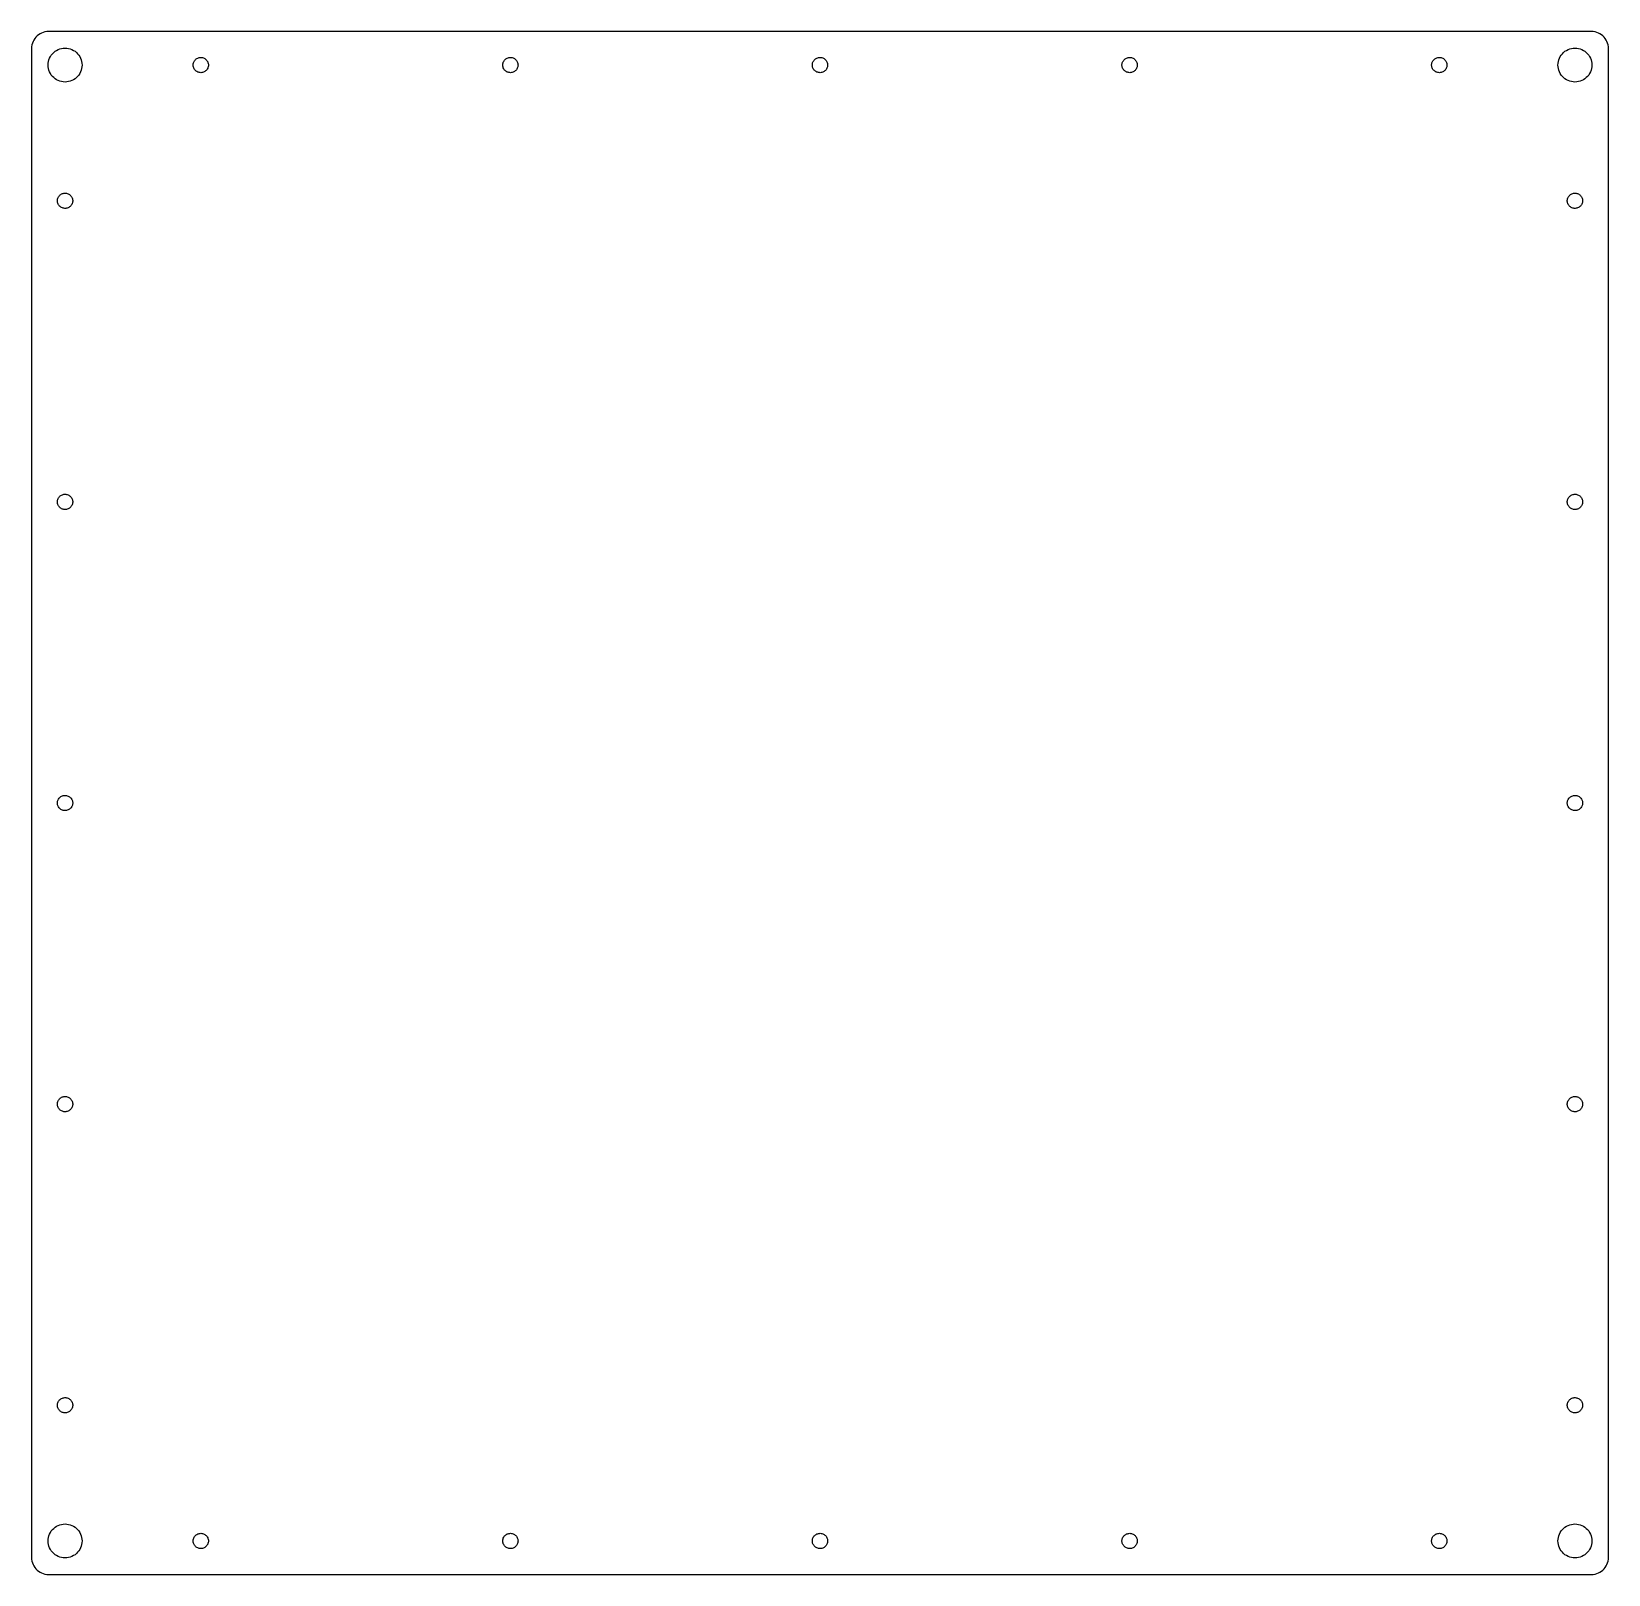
# Model space of a CAD drawing. Header units: metres. Extents: x -232 to 232, y -227 to 227.
import ezdxf

# ---------------------------------------------------------------- set-up
doc = ezdxf.new("R2010")
doc.units = ezdxf.units.M

msp = doc.modelspace()

# ---------------------------------------------------------------- linework, layer by layer
for p, q in [((-232.266, 223.415), (-232.348, 222.898)), ((-232.13, 223.92), (-232.266, 223.415)), ((-231.943, 224.409), (-232.13, 223.92)), ((-231.705, 224.875), (-231.943, 224.409)), ((-231.42, 225.314), (-231.705, 224.875)), ((-231.091, 225.721), (-231.42, 225.314)), ((-230.721, 226.091), (-231.091, 225.721)), ((-230.314, 226.42), (-230.721, 226.091)), ((-229.875, 226.705), (-230.314, 226.42)), ((-229.409, 226.943), (-229.875, 226.705)), ((-228.92, 227.13), (-229.409, 226.943)), ((-228.415, 227.266), (-228.92, 227.13)), ((-227.898, 227.348), (-228.415, 227.266)), ((-227.375, 227.375), (-227.898, 227.348)), ((227.375, 227.375), (-227.375, 227.375)), ((227.898, 227.348), (227.375, 227.375)), ((228.415, 227.266), (227.898, 227.348)), ((228.92, 227.13), (228.415, 227.266)), ((229.409, 226.943), (228.92, 227.13)), ((229.875, 226.705), (229.409, 226.943)), ((230.314, 226.42), (229.875, 226.705)), ((230.721, 226.091), (230.314, 226.42)), ((231.091, 225.721), (230.721, 226.091)), ((231.42, 225.314), (231.091, 225.721)), ((231.705, 224.875), (231.42, 225.314)), ((231.943, 224.409), (231.705, 224.875)), ((232.13, 223.92), (231.943, 224.409)), ((232.266, 223.415), (232.13, 223.92)), ((232.348, 222.898), (232.266, 223.415)), ((-232.348, 222.898), (-232.375, 222.375)), ((-232.375, 222.375), (-232.375, -222.375)), ((-227.473, 218.023), (-227.391, 218.54)), ((-227.391, 218.54), (-227.255, 219.045)), ((-227.255, 219.045), (-227.068, 219.534)), ((-227.068, 219.534), (-226.83, 220)), ((-226.83, 220), (-226.545, 220.439)), ((-226.545, 220.439), (-226.216, 220.846)), ((-226.216, 220.846), (-225.846, 221.216)), ((-225.846, 221.216), (-225.439, 221.545)), ((-225.439, 221.545), (-225, 221.83)), ((-225, 221.83), (-224.534, 222.068)), ((-224.534, 222.068), (-224.045, 222.255)), ((-224.045, 222.255), (-223.54, 222.391)), ((-223.54, 222.391), (-223.023, 222.473)), ((-223.023, 222.473), (-222.5, 222.5)), ((-222.5, 222.5), (-221.977, 222.473)), ((-221.977, 222.473), (-221.46, 222.391)), ((-221.46, 222.391), (-220.955, 222.255)), ((-220.955, 222.255), (-220.466, 222.068)), ((-220.466, 222.068), (-220, 221.83)), ((-220, 221.83), (-219.561, 221.545)), ((-219.561, 221.545), (-219.154, 221.216)), ((-219.154, 221.216), (-218.784, 220.846)), ((-218.784, 220.846), (-218.455, 220.439)), ((-218.455, 220.439), (-218.17, 220)), ((-218.17, 220), (-217.932, 219.534)), ((-217.932, 219.534), (-217.745, 219.045)), ((-217.745, 219.045), (-217.609, 218.54)), ((-217.609, 218.54), (-217.527, 218.023)), ((-184.585, 218.347), (-184.479, 218.571)), ((-184.479, 218.571), (-184.349, 218.782)), ((-184.349, 218.782), (-184.197, 218.978)), ((-184.197, 218.978), (-184.024, 219.155)), ((-184.024, 219.155), (-183.833, 219.313)), ((-183.833, 219.313), (-183.625, 219.449)), ((-183.625, 219.449), (-183.404, 219.56)), ((-183.404, 219.56), (-183.172, 219.647)), ((-183.172, 219.647), (-182.931, 219.708)), ((-182.931, 219.708), (-182.686, 219.742)), ((-182.686, 219.742), (-182.438, 219.749)), ((-182.438, 219.749), (-182.191, 219.729)), ((-182.191, 219.729), (-181.948, 219.681)), ((-181.948, 219.681), (-181.711, 219.607)), ((-181.711, 219.607), (-181.484, 219.508)), ((-181.484, 219.508), (-181.269, 219.384)), ((-181.269, 219.384), (-181.07, 219.237)), ((-181.07, 219.237), (-180.887, 219.069)), ((-180.887, 219.069), (-180.724, 218.882)), ((-180.724, 218.882), (-180.583, 218.678)), ((-180.583, 218.678), (-180.465, 218.46)), ((-180.465, 218.46), (-180.372, 218.231)), ((-93.3346, 218.347), (-93.2288, 218.571)), ((-93.2288, 218.571), (-93.099, 218.782)), ((-93.099, 218.782), (-92.9467, 218.978)), ((-92.9467, 218.978), (-92.7739, 219.155)), ((-92.7739, 219.155), (-92.5825, 219.313)), ((-92.5825, 219.313), (-92.375, 219.449)), ((-92.375, 219.449), (-92.1538, 219.56)), ((-92.1538, 219.56), (-91.9217, 219.647)), ((-91.9217, 219.647), (-91.6814, 219.708)), ((-91.6814, 219.708), (-91.4358, 219.742)), ((-91.4358, 219.742), (-91.188, 219.749)), ((-91.188, 219.749), (-90.9409, 219.729)), ((-90.9409, 219.729), (-90.6976, 219.681)), ((-90.6976, 219.681), (-90.4611, 219.607)), ((-90.4611, 219.607), (-90.234, 219.508)), ((-90.234, 219.508), (-90.0194, 219.384)), ((-90.0194, 219.384), (-89.8196, 219.237)), ((-89.8196, 219.237), (-89.6372, 219.069)), ((-89.6372, 219.069), (-89.4744, 218.882)), ((-89.4744, 218.882), (-89.3332, 218.678)), ((-89.3332, 218.678), (-89.2152, 218.46)), ((-89.2152, 218.46), (-89.1219, 218.231)), ((-2.08461, 218.347), (-1.97881, 218.571)), ((-1.97881, 218.571), (-1.849, 218.782)), ((-1.849, 218.782), (-1.69673, 218.978)), ((-1.69673, 218.978), (-1.52388, 219.155)), ((-1.52388, 219.155), (-1.33252, 219.313)), ((-1.33252, 219.313), (-1.125, 219.449)), ((-1.125, 219.449), (-0.90381, 219.56)), ((-0.90381, 219.56), (-0.67165, 219.647)), ((-0.67165, 219.647), (-0.43134, 219.708)), ((-0.43134, 219.708), (-0.18579, 219.742)), ((-0.18579, 219.742), (0.062, 219.749)), ((0.062, 219.749), (0.30904, 219.729)), ((0.30904, 219.729), (0.55234, 219.681)), ((0.55234, 219.681), (0.78892, 219.607)), ((0.78892, 219.607), (1.01595, 219.508)), ((1.01595, 219.508), (1.23062, 219.384)), ((1.23062, 219.384), (1.43037, 219.237)), ((1.43037, 219.237), (1.61275, 219.069)), ((1.61275, 219.069), (1.77556, 218.882)), ((1.77556, 218.882), (1.91681, 218.678)), ((1.91681, 218.678), (2.03479, 218.46)), ((2.03479, 218.46), (2.12808, 218.231)), ((89.1654, 218.347), (89.2712, 218.571)), ((89.2712, 218.571), (89.401, 218.782)), ((89.401, 218.782), (89.5533, 218.978)), ((89.5533, 218.978), (89.7261, 219.155)), ((89.7261, 219.155), (89.9175, 219.313)), ((89.9175, 219.313), (90.125, 219.449)), ((90.125, 219.449), (90.3462, 219.56)), ((90.3462, 219.56), (90.5783, 219.647)), ((90.5783, 219.647), (90.8186, 219.708)), ((90.8186, 219.708), (91.0642, 219.742)), ((91.0642, 219.742), (91.312, 219.749)), ((91.312, 219.749), (91.559, 219.729)), ((91.559, 219.729), (91.8023, 219.681)), ((91.8023, 219.681), (92.0389, 219.607)), ((92.0389, 219.607), (92.2659, 219.508)), ((92.2659, 219.508), (92.4806, 219.384)), ((92.4806, 219.384), (92.6804, 219.237)), ((92.6804, 219.237), (92.8628, 219.069)), ((92.8628, 219.069), (93.0256, 218.882)), ((93.0256, 218.882), (93.1668, 218.678)), ((93.1668, 218.678), (93.2848, 218.46)), ((93.2848, 218.46), (93.3781, 218.231)), ((180.415, 218.347), (180.521, 218.571)), ((180.521, 218.571), (180.651, 218.782)), ((180.651, 218.782), (180.803, 218.978)), ((180.803, 218.978), (180.976, 219.155)), ((180.976, 219.155), (181.167, 219.313)), ((181.167, 219.313), (181.375, 219.449)), ((181.375, 219.449), (181.596, 219.56)), ((181.596, 219.56), (181.828, 219.647)), ((181.828, 219.647), (182.069, 219.708)), ((182.069, 219.708), (182.314, 219.742)), ((182.314, 219.742), (182.562, 219.749)), ((182.562, 219.749), (182.809, 219.729)), ((182.809, 219.729), (183.052, 219.681)), ((183.052, 219.681), (183.289, 219.607)), ((183.289, 219.607), (183.516, 219.508)), ((183.516, 219.508), (183.731, 219.384)), ((183.731, 219.384), (183.93, 219.237)), ((183.93, 219.237), (184.113, 219.069)), ((184.113, 219.069), (184.276, 218.882)), ((184.276, 218.882), (184.417, 218.678)), ((184.417, 218.678), (184.535, 218.46)), ((184.535, 218.46), (184.628, 218.231)), ((217.527, 218.023), (217.609, 218.54)), ((217.609, 218.54), (217.745, 219.045)), ((217.745, 219.045), (217.932, 219.534)), ((217.932, 219.534), (218.17, 220)), ((218.17, 220), (218.455, 220.439)), ((218.455, 220.439), (218.784, 220.846)), ((218.784, 220.846), (219.154, 221.216)), ((219.154, 221.216), (219.561, 221.545)), ((219.561, 221.545), (220, 221.83)), ((220, 221.83), (220.466, 222.068)), ((220.466, 222.068), (220.955, 222.255)), ((220.955, 222.255), (221.46, 222.391)), ((221.46, 222.391), (221.977, 222.473)), ((221.977, 222.473), (222.5, 222.5)), ((222.5, 222.5), (223.023, 222.473)), ((223.023, 222.473), (223.54, 222.391)), ((223.54, 222.391), (224.045, 222.255)), ((224.045, 222.255), (224.534, 222.068)), ((224.534, 222.068), (225, 221.83)), ((225, 221.83), (225.439, 221.545)), ((225.439, 221.545), (225.846, 221.216)), ((225.846, 221.216), (226.216, 220.846)), ((226.216, 220.846), (226.545, 220.439)), ((226.545, 220.439), (226.83, 220)), ((226.83, 220), (227.068, 219.534)), ((227.068, 219.534), (227.255, 219.045)), ((227.255, 219.045), (227.391, 218.54)), ((227.391, 218.54), (227.473, 218.023)), ((232.375, 222.375), (232.348, 222.898)), ((232.375, -222.375), (232.375, 222.375)), ((-227.5, 217.5), (-227.473, 218.023)), ((-227.473, 216.977), (-227.5, 217.5)), ((-227.391, 216.46), (-227.473, 216.977)), ((-227.255, 215.955), (-227.391, 216.46)), ((-227.068, 215.466), (-227.255, 215.955)), ((-226.83, 215), (-227.068, 215.466)), ((-226.545, 214.561), (-226.83, 215)), ((-226.216, 214.154), (-226.545, 214.561)), ((-225.846, 213.784), (-226.216, 214.154)), ((-218.784, 214.154), (-219.154, 213.784)), ((-218.455, 214.561), (-218.784, 214.154)), ((-218.17, 215), (-218.455, 214.561)), ((-217.932, 215.466), (-218.17, 215)), ((-217.745, 215.955), (-217.932, 215.466)), ((-217.609, 216.46), (-217.745, 215.955)), ((-217.527, 216.977), (-217.609, 216.46)), ((-217.527, 218.023), (-217.5, 217.5)), ((-217.5, 217.5), (-217.527, 216.977)), ((-184.747, 217.624), (-184.719, 217.87)), ((-184.747, 217.376), (-184.747, 217.624)), ((-184.719, 217.13), (-184.747, 217.376)), ((-184.719, 217.87), (-184.665, 218.112)), ((-184.665, 216.888), (-184.719, 217.13)), ((-184.665, 218.112), (-184.585, 218.347)), ((-184.585, 216.653), (-184.665, 216.888)), ((-184.479, 216.429), (-184.585, 216.653)), ((-184.349, 216.218), (-184.479, 216.429)), ((-184.197, 216.022), (-184.349, 216.218)), ((-184.024, 215.845), (-184.197, 216.022)), ((-183.833, 215.687), (-184.024, 215.845)), ((-183.625, 215.551), (-183.833, 215.687)), ((-183.404, 215.44), (-183.625, 215.551)), ((-183.172, 215.353), (-183.404, 215.44)), ((-182.931, 215.292), (-183.172, 215.353)), ((-182.686, 215.258), (-182.931, 215.292)), ((-182.438, 215.251), (-182.686, 215.258)), ((-182.191, 215.271), (-182.438, 215.251)), ((-181.948, 215.319), (-182.191, 215.271)), ((-181.711, 215.393), (-181.948, 215.319)), ((-181.484, 215.492), (-181.711, 215.393)), ((-181.269, 215.616), (-181.484, 215.492)), ((-181.07, 215.763), (-181.269, 215.616)), ((-180.887, 215.931), (-181.07, 215.763)), ((-180.724, 216.118), (-180.887, 215.931)), ((-180.583, 216.322), (-180.724, 216.118)), ((-180.465, 216.54), (-180.583, 216.322)), ((-180.372, 216.769), (-180.465, 216.54)), ((-180.372, 218.231), (-180.304, 217.992)), ((-180.304, 217.008), (-180.372, 216.769)), ((-180.304, 217.992), (-180.264, 217.748)), ((-180.264, 217.252), (-180.304, 217.008)), ((-180.264, 217.748), (-180.25, 217.5)), ((-180.25, 217.5), (-180.264, 217.252)), ((-93.4966, 217.624), (-93.4693, 217.87)), ((-93.4966, 217.376), (-93.4966, 217.624)), ((-93.4693, 217.13), (-93.4966, 217.376)), ((-93.4693, 217.87), (-93.4151, 218.112)), ((-93.4151, 216.888), (-93.4693, 217.13)), ((-93.4151, 218.112), (-93.3346, 218.347)), ((-93.3346, 216.653), (-93.4151, 216.888)), ((-93.2288, 216.429), (-93.3346, 216.653)), ((-93.099, 216.218), (-93.2288, 216.429)), ((-92.9467, 216.022), (-93.099, 216.218)), ((-92.7739, 215.845), (-92.9467, 216.022)), ((-92.5825, 215.687), (-92.7739, 215.845)), ((-92.375, 215.551), (-92.5825, 215.687)), ((-92.1538, 215.44), (-92.375, 215.551)), ((-91.9217, 215.353), (-92.1538, 215.44)), ((-91.6814, 215.292), (-91.9217, 215.353)), ((-91.4358, 215.258), (-91.6814, 215.292)), ((-91.188, 215.251), (-91.4358, 215.258)), ((-90.9409, 215.271), (-91.188, 215.251)), ((-90.6976, 215.319), (-90.9409, 215.271)), ((-90.4611, 215.393), (-90.6976, 215.319)), ((-90.234, 215.492), (-90.4611, 215.393)), ((-90.0194, 215.616), (-90.234, 215.492)), ((-89.8196, 215.763), (-90.0194, 215.616)), ((-89.6372, 215.931), (-89.8196, 215.763)), ((-89.4744, 216.118), (-89.6372, 215.931)), ((-89.3332, 216.322), (-89.4744, 216.118)), ((-89.2152, 216.54), (-89.3332, 216.322)), ((-89.1219, 216.769), (-89.2152, 216.54)), ((-89.1219, 218.231), (-89.0545, 217.992)), ((-89.0545, 217.008), (-89.1219, 216.769)), ((-89.0545, 217.992), (-89.0137, 217.748)), ((-89.0137, 217.252), (-89.0545, 217.008)), ((-89.0137, 217.748), (-89, 217.5)), ((-89, 217.5), (-89.0137, 217.252)), ((-2.24658, 217.624), (-2.2193, 217.87)), ((-2.24658, 217.376), (-2.24658, 217.624)), ((-2.2193, 217.13), (-2.24658, 217.376)), ((-2.2193, 217.87), (-2.1651, 218.112)), ((-2.1651, 216.888), (-2.2193, 217.13)), ((-2.1651, 218.112), (-2.08461, 218.347)), ((-2.08461, 216.653), (-2.1651, 216.888)), ((-1.97881, 216.429), (-2.08461, 216.653)), ((-1.849, 216.218), (-1.97881, 216.429)), ((-1.69673, 216.022), (-1.849, 216.218)), ((-1.52388, 215.845), (-1.69673, 216.022)), ((-1.33252, 215.687), (-1.52388, 215.845)), ((-1.125, 215.551), (-1.33252, 215.687)), ((-0.90381, 215.44), (-1.125, 215.551)), ((-0.67165, 215.353), (-0.90381, 215.44)), ((-0.43134, 215.292), (-0.67165, 215.353)), ((-0.18579, 215.258), (-0.43134, 215.292)), ((0.062, 215.251), (-0.18579, 215.258)), ((0.30904, 215.271), (0.062, 215.251)), ((0.55234, 215.319), (0.30904, 215.271)), ((0.78892, 215.393), (0.55234, 215.319)), ((1.01595, 215.492), (0.78892, 215.393)), ((1.23062, 215.616), (1.01595, 215.492)), ((1.43037, 215.763), (1.23062, 215.616)), ((1.61275, 215.931), (1.43037, 215.763)), ((1.77556, 216.118), (1.61275, 215.931)), ((1.91681, 216.322), (1.77556, 216.118)), ((2.03479, 216.54), (1.91681, 216.322)), ((2.12808, 216.769), (2.03479, 216.54)), ((2.12808, 218.231), (2.19554, 217.992)), ((2.19554, 217.008), (2.12808, 216.769)), ((2.19554, 217.992), (2.23634, 217.748)), ((2.23634, 217.252), (2.19554, 217.008)), ((2.23634, 217.748), (2.25, 217.5)), ((2.25, 217.5), (2.23634, 217.252)), ((89.0034, 217.624), (89.0307, 217.87)), ((89.0034, 217.376), (89.0034, 217.624)), ((89.0307, 217.13), (89.0034, 217.376)), ((89.0307, 217.87), (89.0849, 218.112)), ((89.0849, 216.888), (89.0307, 217.13)), ((89.0849, 218.112), (89.1654, 218.347)), ((89.1654, 216.653), (89.0849, 216.888)), ((89.2712, 216.429), (89.1654, 216.653)), ((89.401, 216.218), (89.2712, 216.429)), ((89.5533, 216.022), (89.401, 216.218)), ((89.7261, 215.845), (89.5533, 216.022)), ((89.9175, 215.687), (89.7261, 215.845)), ((90.125, 215.551), (89.9175, 215.687)), ((90.3462, 215.44), (90.125, 215.551)), ((90.5783, 215.353), (90.3462, 215.44)), ((90.8186, 215.292), (90.5783, 215.353)), ((91.0642, 215.258), (90.8186, 215.292)), ((91.312, 215.251), (91.0642, 215.258)), ((91.559, 215.271), (91.312, 215.251)), ((91.8023, 215.319), (91.559, 215.271)), ((92.0389, 215.393), (91.8023, 215.319)), ((92.2659, 215.492), (92.0389, 215.393)), ((92.4806, 215.616), (92.2659, 215.492)), ((92.6804, 215.763), (92.4806, 215.616)), ((92.8628, 215.931), (92.6804, 215.763)), ((93.0256, 216.118), (92.8628, 215.931)), ((93.1668, 216.322), (93.0256, 216.118)), ((93.2848, 216.54), (93.1668, 216.322)), ((93.3781, 216.769), (93.2848, 216.54)), ((93.3781, 218.231), (93.4455, 217.992)), ((93.4455, 217.008), (93.3781, 216.769)), ((93.4455, 217.992), (93.4863, 217.748)), ((93.4863, 217.252), (93.4455, 217.008)), ((93.4863, 217.748), (93.5, 217.5)), ((93.5, 217.5), (93.4863, 217.252)), ((180.253, 217.624), (180.281, 217.87)), ((180.253, 217.376), (180.253, 217.624)), ((180.281, 217.13), (180.253, 217.376)), ((180.281, 217.87), (180.335, 218.112)), ((180.335, 216.888), (180.281, 217.13)), ((180.335, 218.112), (180.415, 218.347)), ((180.415, 216.653), (180.335, 216.888)), ((180.521, 216.429), (180.415, 216.653)), ((180.651, 216.218), (180.521, 216.429)), ((180.803, 216.022), (180.651, 216.218)), ((180.976, 215.845), (180.803, 216.022)), ((181.167, 215.687), (180.976, 215.845)), ((181.375, 215.551), (181.167, 215.687)), ((181.596, 215.44), (181.375, 215.551)), ((181.828, 215.353), (181.596, 215.44)), ((182.069, 215.292), (181.828, 215.353)), ((182.314, 215.258), (182.069, 215.292)), ((182.562, 215.251), (182.314, 215.258)), ((182.809, 215.271), (182.562, 215.251)), ((183.052, 215.319), (182.809, 215.271)), ((183.289, 215.393), (183.052, 215.319)), ((183.516, 215.492), (183.289, 215.393)), ((183.731, 215.616), (183.516, 215.492)), ((183.93, 215.763), (183.731, 215.616)), ((184.113, 215.931), (183.93, 215.763)), ((184.276, 216.118), (184.113, 215.931)), ((184.417, 216.322), (184.276, 216.118)), ((184.535, 216.54), (184.417, 216.322)), ((184.628, 216.769), (184.535, 216.54)), ((184.628, 218.231), (184.696, 217.992)), ((184.696, 217.008), (184.628, 216.769)), ((184.696, 217.992), (184.736, 217.748)), ((184.736, 217.252), (184.696, 217.008)), ((184.736, 217.748), (184.75, 217.5)), ((184.75, 217.5), (184.736, 217.252)), ((217.5, 217.5), (217.527, 218.023)), ((217.527, 216.977), (217.5, 217.5)), ((217.609, 216.46), (217.527, 216.977)), ((217.745, 215.955), (217.609, 216.46)), ((217.932, 215.466), (217.745, 215.955)), ((218.17, 215), (217.932, 215.466)), ((218.455, 214.561), (218.17, 215)), ((218.784, 214.154), (218.455, 214.561)), ((219.154, 213.784), (218.784, 214.154)), ((226.216, 214.154), (225.846, 213.784)), ((226.545, 214.561), (226.216, 214.154)), ((226.83, 215), (226.545, 214.561)), ((227.068, 215.466), (226.83, 215)), ((227.255, 215.955), (227.068, 215.466)), ((227.391, 216.46), (227.255, 215.955)), ((227.473, 216.977), (227.391, 216.46)), ((227.473, 218.023), (227.5, 217.5)), ((227.5, 217.5), (227.473, 216.977)), ((-225.439, 213.455), (-225.846, 213.784)), ((-225, 213.17), (-225.439, 213.455)), ((-224.534, 212.932), (-225, 213.17)), ((-224.045, 212.745), (-224.534, 212.932)), ((-223.54, 212.609), (-224.045, 212.745)), ((-223.023, 212.527), (-223.54, 212.609)), ((-222.5, 212.5), (-223.023, 212.527)), ((-221.977, 212.527), (-222.5, 212.5)), ((-221.46, 212.609), (-221.977, 212.527)), ((-220.955, 212.745), (-221.46, 212.609)), ((-220.466, 212.932), (-220.955, 212.745)), ((-220, 213.17), (-220.466, 212.932)), ((-219.561, 213.455), (-220, 213.17)), ((-219.154, 213.784), (-219.561, 213.455)), ((219.561, 213.455), (219.154, 213.784)), ((220, 213.17), (219.561, 213.455)), ((220.466, 212.932), (220, 213.17)), ((220.955, 212.745), (220.466, 212.932)), ((221.46, 212.609), (220.955, 212.745)), ((221.977, 212.527), (221.46, 212.609)), ((222.5, 212.5), (221.977, 212.527)), ((223.023, 212.527), (222.5, 212.5)), ((223.54, 212.609), (223.023, 212.527)), ((224.045, 212.745), (223.54, 212.609)), ((224.534, 212.932), (224.045, 212.745)), ((225, 213.17), (224.534, 212.932)), ((225.439, 213.455), (225, 213.17)), ((225.846, 213.784), (225.439, 213.455)), ((-224.75, 177.5), (-224.736, 177.748)), ((-224.736, 177.252), (-224.75, 177.5)), ((-224.736, 177.748), (-224.696, 177.992)), ((-224.696, 177.008), (-224.736, 177.252)), ((-224.696, 177.992), (-224.628, 178.231)), ((-224.628, 176.769), (-224.696, 177.008)), ((-224.628, 178.231), (-224.535, 178.46)), ((-224.535, 176.54), (-224.628, 176.769)), ((-224.535, 178.46), (-224.417, 178.678)), ((-224.417, 178.678), (-224.276, 178.882)), ((-224.276, 178.882), (-224.113, 179.069)), ((-224.113, 179.069), (-223.93, 179.237)), ((-223.93, 179.237), (-223.731, 179.384)), ((-223.731, 179.384), (-223.516, 179.508)), ((-223.516, 179.508), (-223.289, 179.607)), ((-223.289, 179.607), (-223.052, 179.681)), ((-223.052, 179.681), (-222.809, 179.729)), ((-222.809, 179.729), (-222.562, 179.749)), ((-222.562, 179.749), (-222.314, 179.742)), ((-222.314, 179.742), (-222.069, 179.708)), ((-222.069, 179.708), (-221.828, 179.647)), ((-221.828, 179.647), (-221.596, 179.56)), ((-221.596, 179.56), (-221.375, 179.449)), ((-221.375, 179.449), (-221.167, 179.313)), ((-221.167, 179.313), (-220.976, 179.155)), ((-220.976, 179.155), (-220.803, 178.978)), ((-220.803, 178.978), (-220.651, 178.782)), ((-220.651, 178.782), (-220.521, 178.571)), ((-220.521, 178.571), (-220.415, 178.347)), ((-220.415, 176.653), (-220.521, 176.429)), ((-220.415, 178.347), (-220.335, 178.112)), ((-220.335, 176.888), (-220.415, 176.653)), ((-220.335, 178.112), (-220.281, 177.87)), ((-220.281, 177.13), (-220.335, 176.888)), ((-220.281, 177.87), (-220.253, 177.624)), ((-220.253, 177.376), (-220.281, 177.13)), ((-220.253, 177.624), (-220.253, 177.376)), ((220.253, 177.624), (220.281, 177.87)), ((220.253, 177.376), (220.253, 177.624)), ((220.281, 177.13), (220.253, 177.376)), ((220.281, 177.87), (220.335, 178.112)), ((220.335, 176.888), (220.281, 177.13)), ((220.335, 178.112), (220.415, 178.347)), ((220.415, 176.653), (220.335, 176.888)), ((220.415, 178.347), (220.521, 178.571)), ((220.521, 176.429), (220.415, 176.653)), ((220.521, 178.571), (220.651, 178.782)), ((220.651, 178.782), (220.803, 178.978)), ((220.803, 178.978), (220.976, 179.155)), ((220.976, 179.155), (221.167, 179.313)), ((221.167, 179.313), (221.375, 179.449)), ((221.375, 179.449), (221.596, 179.56)), ((221.596, 179.56), (221.828, 179.647)), ((221.828, 179.647), (222.069, 179.708)), ((222.069, 179.708), (222.314, 179.742)), ((222.314, 179.742), (222.562, 179.749)), ((222.562, 179.749), (222.809, 179.729)), ((222.809, 179.729), (223.052, 179.681)), ((223.052, 179.681), (223.289, 179.607)), ((223.289, 179.607), (223.516, 179.508)), ((223.516, 179.508), (223.731, 179.384)), ((223.731, 179.384), (223.93, 179.237)), ((223.93, 179.237), (224.113, 179.069)), ((224.113, 179.069), (224.276, 178.882)), ((224.276, 178.882), (224.417, 178.678)), ((224.417, 178.678), (224.535, 178.46)), ((224.535, 178.46), (224.628, 178.231)), ((224.628, 176.769), (224.535, 176.54)), ((224.628, 178.231), (224.696, 177.992)), ((224.696, 177.008), (224.628, 176.769)), ((224.696, 177.992), (224.736, 177.748)), ((224.736, 177.252), (224.696, 177.008)), ((224.736, 177.748), (224.75, 177.5)), ((224.75, 177.5), (224.736, 177.252)), ((-224.417, 176.322), (-224.535, 176.54)), ((-224.276, 176.118), (-224.417, 176.322)), ((-224.113, 175.931), (-224.276, 176.118)), ((-223.93, 175.763), (-224.113, 175.931)), ((-223.731, 175.616), (-223.93, 175.763)), ((-223.516, 175.492), (-223.731, 175.616)), ((-223.289, 175.393), (-223.516, 175.492)), ((-223.052, 175.319), (-223.289, 175.393)), ((-222.809, 175.271), (-223.052, 175.319)), ((-222.562, 175.251), (-222.809, 175.271)), ((-222.314, 175.258), (-222.562, 175.251)), ((-222.069, 175.292), (-222.314, 175.258)), ((-221.828, 175.353), (-222.069, 175.292)), ((-221.596, 175.44), (-221.828, 175.353)), ((-221.375, 175.551), (-221.596, 175.44)), ((-221.167, 175.687), (-221.375, 175.551)), ((-220.976, 175.845), (-221.167, 175.687)), ((-220.803, 176.022), (-220.976, 175.845)), ((-220.651, 176.218), (-220.803, 176.022)), ((-220.521, 176.429), (-220.651, 176.218)), ((220.651, 176.218), (220.521, 176.429)), ((220.803, 176.022), (220.651, 176.218)), ((220.976, 175.845), (220.803, 176.022)), ((221.167, 175.687), (220.976, 175.845)), ((221.375, 175.551), (221.167, 175.687)), ((221.596, 175.44), (221.375, 175.551)), ((221.828, 175.353), (221.596, 175.44)), ((222.069, 175.292), (221.828, 175.353)), ((222.314, 175.258), (222.069, 175.292)), ((222.562, 175.251), (222.314, 175.258)), ((222.809, 175.271), (222.562, 175.251)), ((223.052, 175.319), (222.809, 175.271)), ((223.289, 175.393), (223.052, 175.319)), ((223.516, 175.492), (223.289, 175.393)), ((223.731, 175.616), (223.516, 175.492)), ((223.93, 175.763), (223.731, 175.616)), ((224.113, 175.931), (223.93, 175.763)), ((224.276, 176.118), (224.113, 175.931)), ((224.417, 176.322), (224.276, 176.118)), ((224.535, 176.54), (224.417, 176.322)), ((-224.75, 88.75), (-224.736, 88.9975)), ((-224.736, 88.5025), (-224.75, 88.75)), ((-224.736, 88.9975), (-224.696, 89.242)), ((-224.696, 88.258), (-224.736, 88.5025)), ((-224.696, 89.242), (-224.628, 89.4806)), ((-224.628, 89.4806), (-224.535, 89.7102)), ((-224.535, 89.7102), (-224.417, 89.9283)), ((-224.417, 89.9283), (-224.276, 90.132)), ((-224.276, 90.132), (-224.113, 90.3189)), ((-224.113, 90.3189), (-223.93, 90.4868)), ((-223.93, 90.4868), (-223.731, 90.6336)), ((-223.731, 90.6336), (-223.516, 90.7576)), ((-223.516, 90.7576), (-223.289, 90.8571)), ((-223.289, 90.8571), (-223.052, 90.9312)), ((-223.052, 90.9312), (-222.809, 90.9787)), ((-222.809, 90.9787), (-222.562, 90.9991)), ((-222.562, 90.9991), (-222.314, 90.9923)), ((-222.314, 90.9923), (-222.069, 90.9583)), ((-222.069, 90.9583), (-221.828, 90.8974)), ((-221.828, 90.8974), (-221.596, 90.8105)), ((-221.596, 90.8105), (-221.375, 90.6985)), ((-221.375, 90.6985), (-221.167, 90.563)), ((-221.167, 90.563), (-220.976, 90.4054)), ((-220.976, 90.4054), (-220.803, 90.2277)), ((-220.803, 90.2277), (-220.651, 90.0321)), ((-220.651, 90.0321), (-220.521, 89.8209)), ((-220.521, 89.8209), (-220.415, 89.5967)), ((-220.415, 89.5967), (-220.335, 89.3622)), ((-220.335, 89.3622), (-220.281, 89.1203)), ((-220.281, 88.3797), (-220.335, 88.1378)), ((-220.281, 89.1203), (-220.253, 88.8739)), ((-220.253, 88.6261), (-220.281, 88.3797)), ((-220.253, 88.8739), (-220.253, 88.6261)), ((220.253, 88.8739), (220.281, 89.1203)), ((220.253, 88.6261), (220.253, 88.8739)), ((220.281, 88.3797), (220.253, 88.6261)), ((220.281, 89.1203), (220.335, 89.3622)), ((220.335, 88.1378), (220.281, 88.3797)), ((220.335, 89.3622), (220.415, 89.5967)), ((220.415, 89.5967), (220.521, 89.8209)), ((220.521, 89.8209), (220.651, 90.0321)), ((220.651, 90.0321), (220.803, 90.2277)), ((220.803, 90.2277), (220.976, 90.4054)), ((220.976, 90.4054), (221.167, 90.563)), ((221.167, 90.563), (221.375, 90.6985)), ((221.375, 90.6985), (221.596, 90.8105)), ((221.596, 90.8105), (221.828, 90.8974)), ((221.828, 90.8974), (222.069, 90.9583)), ((222.069, 90.9583), (222.314, 90.9923)), ((222.314, 90.9923), (222.562, 90.9991)), ((222.562, 90.9991), (222.809, 90.9787)), ((222.809, 90.9787), (223.052, 90.9312)), ((223.052, 90.9312), (223.289, 90.8571)), ((223.289, 90.8571), (223.516, 90.7576)), ((223.516, 90.7576), (223.731, 90.6336)), ((223.731, 90.6336), (223.93, 90.4868)), ((223.93, 90.4868), (224.113, 90.3189)), ((224.113, 90.3189), (224.276, 90.132)), ((224.276, 90.132), (224.417, 89.9283)), ((224.417, 89.9283), (224.535, 89.7102)), ((224.535, 89.7102), (224.628, 89.4806)), ((224.628, 89.4806), (224.696, 89.242)), ((224.696, 89.242), (224.736, 88.9975)), ((224.736, 88.5025), (224.696, 88.258)), ((224.736, 88.9975), (224.75, 88.75)), ((224.75, 88.75), (224.736, 88.5025)), ((-224.628, 88.0194), (-224.696, 88.258)), ((-224.535, 87.7897), (-224.628, 88.0194)), ((-224.417, 87.5717), (-224.535, 87.7897)), ((-224.276, 87.368), (-224.417, 87.5717)), ((-224.113, 87.1811), (-224.276, 87.368)), ((-223.93, 87.0132), (-224.113, 87.1811)), ((-223.731, 86.8664), (-223.93, 87.0132)), ((-223.516, 86.7424), (-223.731, 86.8664)), ((-223.289, 86.6429), (-223.516, 86.7424)), ((-223.052, 86.5688), (-223.289, 86.6429)), ((-222.809, 86.5213), (-223.052, 86.5688)), ((-222.562, 86.5009), (-222.809, 86.5213)), ((-222.314, 86.5077), (-222.562, 86.5009)), ((-222.069, 86.5417), (-222.314, 86.5077)), ((-221.828, 86.6026), (-222.069, 86.5417)), ((-221.596, 86.6895), (-221.828, 86.6026)), ((-221.375, 86.8014), (-221.596, 86.6895)), ((-221.167, 86.937), (-221.375, 86.8014)), ((-220.976, 87.0946), (-221.167, 86.937)), ((-220.803, 87.2723), (-220.976, 87.0946)), ((-220.651, 87.4679), (-220.803, 87.2723)), ((-220.521, 87.6791), (-220.651, 87.4679)), ((-220.415, 87.9033), (-220.521, 87.6791)), ((-220.335, 88.1378), (-220.415, 87.9033)), ((220.415, 87.9033), (220.335, 88.1378)), ((220.521, 87.6791), (220.415, 87.9033)), ((220.651, 87.4679), (220.521, 87.6791)), ((220.803, 87.2723), (220.651, 87.4679)), ((220.976, 87.0946), (220.803, 87.2723)), ((221.167, 86.937), (220.976, 87.0946)), ((221.375, 86.8014), (221.167, 86.937)), ((221.596, 86.6895), (221.375, 86.8014)), ((221.828, 86.6026), (221.596, 86.6895)), ((222.069, 86.5417), (221.828, 86.6026)), ((222.314, 86.5077), (222.069, 86.5417)), ((222.562, 86.5009), (222.314, 86.5077)), ((222.809, 86.5213), (222.562, 86.5009)), ((223.052, 86.5688), (222.809, 86.5213)), ((223.289, 86.6429), (223.052, 86.5688)), ((223.516, 86.7424), (223.289, 86.6429)), ((223.731, 86.8664), (223.516, 86.7424)), ((223.93, 87.0132), (223.731, 86.8664)), ((224.113, 87.1811), (223.93, 87.0132)), ((224.276, 87.368), (224.113, 87.1811)), ((224.417, 87.5717), (224.276, 87.368)), ((224.535, 87.7897), (224.417, 87.5717)), ((224.628, 88.0194), (224.535, 87.7897)), ((224.696, 88.258), (224.628, 88.0194)), ((-224.75, 0), (-224.736, 0.24751)), ((-224.736, -0.24751), (-224.75, 0)), ((-224.736, 0.24751), (-224.696, 0.49202)), ((-224.696, 0.49202), (-224.628, 0.73056)), ((-224.628, 0.73056), (-224.535, 0.96024)), ((-224.535, 0.96024), (-224.417, 1.17825)), ((-224.417, 1.17825), (-224.276, 1.38197)), ((-224.276, 1.38197), (-224.113, 1.56891)), ((-224.113, 1.56891), (-223.93, 1.7368)), ((-223.93, 1.7368), (-223.731, 1.88362)), ((-223.731, 1.88362), (-223.516, 2.00757)), ((-223.516, 2.00757), (-223.289, 2.10715)), ((-223.289, 2.10715), (-223.052, 2.18114)), ((-223.052, 2.18114), (-222.809, 2.22867)), ((-222.809, 2.22867), (-222.562, 2.24915)), ((-222.562, 2.24915), (-222.314, 2.24231)), ((-222.314, 2.24231), (-222.069, 2.20825)), ((-222.069, 2.20825), (-221.828, 2.1474)), ((-221.828, 2.1474), (-221.596, 2.06049)), ((-221.596, 2.06049), (-221.375, 1.94855)), ((-221.375, 1.94855), (-221.167, 1.81296)), ((-221.167, 1.81296), (-220.976, 1.65536)), ((-220.976, 1.65536), (-220.803, 1.47769)), ((-220.803, 1.47769), (-220.651, 1.28206)), ((-220.651, 1.28206), (-220.521, 1.07088)), ((-220.521, 1.07088), (-220.415, 0.84669)), ((-220.415, 0.84669), (-220.335, 0.61223)), ((-220.335, 0.61223), (-220.281, 0.37033)), ((-220.281, 0.37033), (-220.253, 0.12395)), ((-220.253, 0.12395), (-220.253, -0.12395)), ((220.253, 0.12395), (220.281, 0.37033)), ((220.253, -0.12395), (220.253, 0.12395)), ((220.281, 0.37033), (220.335, 0.61223)), ((220.335, 0.61223), (220.415, 0.84669)), ((220.415, 0.84669), (220.521, 1.07088)), ((220.521, 1.07088), (220.651, 1.28206)), ((220.651, 1.28206), (220.803, 1.47769)), ((220.803, 1.47769), (220.976, 1.65536)), ((220.976, 1.65536), (221.167, 1.81296)), ((221.167, 1.81296), (221.375, 1.94855)), ((221.375, 1.94855), (221.596, 2.06049)), ((221.596, 2.06049), (221.828, 2.1474)), ((221.828, 2.1474), (222.069, 2.20825)), ((222.069, 2.20825), (222.314, 2.24231)), ((222.314, 2.24231), (222.562, 2.24915)), ((222.562, 2.24915), (222.809, 2.22867)), ((222.809, 2.22867), (223.052, 2.18114)), ((223.052, 2.18114), (223.289, 2.10715)), ((223.289, 2.10715), (223.516, 2.00757)), ((223.516, 2.00757), (223.731, 1.88362)), ((223.731, 1.88362), (223.93, 1.7368)), ((223.93, 1.7368), (224.113, 1.56891)), ((224.113, 1.56891), (224.276, 1.38197)), ((224.276, 1.38197), (224.417, 1.17825)), ((224.417, 1.17825), (224.535, 0.96024)), ((224.535, 0.96024), (224.628, 0.73056)), ((224.628, 0.73056), (224.696, 0.49202)), ((224.696, 0.49202), (224.736, 0.24751)), ((224.736, 0.24751), (224.75, 0)), ((224.75, 0), (224.736, -0.24751)), ((-224.696, -0.49202), (-224.736, -0.24751)), ((-224.628, -0.73056), (-224.696, -0.49202)), ((-224.535, -0.96024), (-224.628, -0.73056)), ((-224.417, -1.17825), (-224.535, -0.96024)), ((-224.276, -1.38197), (-224.417, -1.17825)), ((-224.113, -1.56891), (-224.276, -1.38197)), ((-223.93, -1.7368), (-224.113, -1.56891)), ((-223.731, -1.88362), (-223.93, -1.7368)), ((-223.516, -2.00757), (-223.731, -1.88362)), ((-223.289, -2.10715), (-223.516, -2.00757)), ((-223.052, -2.18114), (-223.289, -2.10715)), ((-222.809, -2.22867), (-223.052, -2.18114)), ((-222.562, -2.24915), (-222.809, -2.22867)), ((-222.314, -2.24231), (-222.562, -2.24915)), ((-222.069, -2.20825), (-222.314, -2.24231)), ((-221.828, -2.1474), (-222.069, -2.20825)), ((-221.596, -2.06049), (-221.828, -2.1474)), ((-221.375, -1.94855), (-221.596, -2.06049)), ((-221.167, -1.81296), (-221.375, -1.94855)), ((-220.976, -1.65536), (-221.167, -1.81296)), ((-220.803, -1.47769), (-220.976, -1.65536)), ((-220.651, -1.28206), (-220.803, -1.47769)), ((-220.521, -1.07088), (-220.651, -1.28206)), ((-220.415, -0.84669), (-220.521, -1.07088)), ((-220.335, -0.61223), (-220.415, -0.84669)), ((-220.281, -0.37033), (-220.335, -0.61223)), ((-220.253, -0.12395), (-220.281, -0.37033)), ((220.281, -0.37033), (220.253, -0.12395)), ((220.335, -0.61223), (220.281, -0.37033)), ((220.415, -0.84669), (220.335, -0.61223)), ((220.521, -1.07088), (220.415, -0.84669)), ((220.651, -1.28206), (220.521, -1.07088)), ((220.803, -1.47769), (220.651, -1.28206)), ((220.976, -1.65536), (220.803, -1.47769)), ((221.167, -1.81296), (220.976, -1.65536)), ((221.375, -1.94855), (221.167, -1.81296)), ((221.596, -2.06049), (221.375, -1.94855)), ((221.828, -2.1474), (221.596, -2.06049)), ((222.069, -2.20825), (221.828, -2.1474)), ((222.314, -2.24231), (222.069, -2.20825)), ((222.562, -2.24915), (222.314, -2.24231)), ((222.809, -2.22867), (222.562, -2.24915)), ((223.052, -2.18114), (222.809, -2.22867)), ((223.289, -2.10715), (223.052, -2.18114)), ((223.516, -2.00757), (223.289, -2.10715)), ((223.731, -1.88362), (223.516, -2.00757)), ((223.93, -1.7368), (223.731, -1.88362)), ((224.113, -1.56891), (223.93, -1.7368)), ((224.276, -1.38197), (224.113, -1.56891)), ((224.417, -1.17825), (224.276, -1.38197)), ((224.535, -0.96024), (224.417, -1.17825)), ((224.628, -0.73056), (224.535, -0.96024)), ((224.696, -0.49202), (224.628, -0.73056)), ((224.736, -0.24751), (224.696, -0.49202)), ((-224.736, -88.5025), (-224.696, -88.258)), ((-224.696, -88.258), (-224.628, -88.0194)), ((-224.628, -88.0194), (-224.535, -87.7897)), ((-224.535, -87.7897), (-224.417, -87.5717)), ((-224.417, -87.5717), (-224.276, -87.368)), ((-224.276, -87.368), (-224.113, -87.1811)), ((-224.113, -87.1811), (-223.93, -87.0132)), ((-223.93, -87.0132), (-223.731, -86.8664)), ((-223.731, -86.8664), (-223.516, -86.7424)), ((-223.516, -86.7424), (-223.289, -86.6429)), ((-223.289, -86.6429), (-223.052, -86.5688)), ((-223.052, -86.5688), (-222.809, -86.5213)), ((-222.809, -86.5213), (-222.562, -86.5009)), ((-222.562, -86.5009), (-222.314, -86.5077)), ((-222.314, -86.5077), (-222.069, -86.5417)), ((-222.069, -86.5417), (-221.828, -86.6026)), ((-221.828, -86.6026), (-221.596, -86.6895)), ((-221.596, -86.6895), (-221.375, -86.8014)), ((-221.375, -86.8014), (-221.167, -86.937)), ((-221.167, -86.937), (-220.976, -87.0946)), ((-220.976, -87.0946), (-220.803, -87.2723)), ((-220.803, -87.2723), (-220.651, -87.4679)), ((-220.651, -87.4679), (-220.521, -87.6791)), ((-220.521, -87.6791), (-220.415, -87.9033)), ((-220.415, -87.9033), (-220.335, -88.1378)), ((-220.335, -88.1378), (-220.281, -88.3797)), ((220.281, -88.3797), (220.335, -88.1378)), ((220.335, -88.1378), (220.415, -87.9033)), ((220.415, -87.9033), (220.521, -87.6791)), ((220.521, -87.6791), (220.651, -87.4679)), ((220.651, -87.4679), (220.803, -87.2723)), ((220.803, -87.2723), (220.976, -87.0946)), ((220.976, -87.0946), (221.167, -86.937)), ((221.167, -86.937), (221.375, -86.8014)), ((221.375, -86.8014), (221.596, -86.6895)), ((221.596, -86.6895), (221.828, -86.6026)), ((221.828, -86.6026), (222.069, -86.5417)), ((222.069, -86.5417), (222.314, -86.5077)), ((222.314, -86.5077), (222.562, -86.5009)), ((222.562, -86.5009), (222.809, -86.5213)), ((222.809, -86.5213), (223.052, -86.5688)), ((223.052, -86.5688), (223.289, -86.6429)), ((223.289, -86.6429), (223.516, -86.7424)), ((223.516, -86.7424), (223.731, -86.8664)), ((223.731, -86.8664), (223.93, -87.0132)), ((223.93, -87.0132), (224.113, -87.1811)), ((224.113, -87.1811), (224.276, -87.368)), ((224.276, -87.368), (224.417, -87.5717)), ((224.417, -87.5717), (224.535, -87.7897)), ((224.535, -87.7897), (224.628, -88.0194)), ((224.628, -88.0194), (224.696, -88.258)), ((224.696, -88.258), (224.736, -88.5025)), ((-224.75, -88.75), (-224.736, -88.5025)), ((-224.736, -88.9975), (-224.75, -88.75)), ((-224.696, -89.242), (-224.736, -88.9975)), ((-224.628, -89.4806), (-224.696, -89.242)), ((-224.535, -89.7102), (-224.628, -89.4806)), ((-224.417, -89.9283), (-224.535, -89.7102)), ((-224.276, -90.132), (-224.417, -89.9283)), ((-224.113, -90.3189), (-224.276, -90.132)), ((-223.93, -90.4868), (-224.113, -90.3189)), ((-223.731, -90.6336), (-223.93, -90.4868)), ((-223.516, -90.7576), (-223.731, -90.6336)), ((-223.289, -90.8571), (-223.516, -90.7576)), ((-223.052, -90.9312), (-223.289, -90.8571)), ((-222.809, -90.9787), (-223.052, -90.9312)), ((-222.562, -90.9991), (-222.809, -90.9787)), ((-222.314, -90.9923), (-222.562, -90.9991)), ((-222.069, -90.9583), (-222.314, -90.9923)), ((-221.828, -90.8974), (-222.069, -90.9583)), ((-221.596, -90.8105), (-221.828, -90.8974)), ((-221.375, -90.6985), (-221.596, -90.8105)), ((-221.167, -90.563), (-221.375, -90.6985)), ((-220.976, -90.4054), (-221.167, -90.563)), ((-220.803, -90.2277), (-220.976, -90.4054)), ((-220.651, -90.0321), (-220.803, -90.2277)), ((-220.521, -89.8209), (-220.651, -90.0321)), ((-220.415, -89.5967), (-220.521, -89.8209)), ((-220.335, -89.3622), (-220.415, -89.5967)), ((-220.281, -89.1203), (-220.335, -89.3622)), ((-220.281, -88.3797), (-220.253, -88.6261)), ((-220.253, -88.8739), (-220.281, -89.1203)), ((-220.253, -88.6261), (-220.253, -88.8739)), ((220.253, -88.6261), (220.281, -88.3797)), ((220.253, -88.8739), (220.253, -88.6261)), ((220.281, -89.1203), (220.253, -88.8739)), ((220.335, -89.3622), (220.281, -89.1203)), ((220.415, -89.5967), (220.335, -89.3622)), ((220.521, -89.8209), (220.415, -89.5967)), ((220.651, -90.0321), (220.521, -89.8209)), ((220.803, -90.2277), (220.651, -90.0321)), ((220.976, -90.4054), (220.803, -90.2277)), ((221.167, -90.563), (220.976, -90.4054)), ((221.375, -90.6985), (221.167, -90.563)), ((221.596, -90.8105), (221.375, -90.6985)), ((221.828, -90.8974), (221.596, -90.8105)), ((222.069, -90.9583), (221.828, -90.8974)), ((222.314, -90.9923), (222.069, -90.9583)), ((222.562, -90.9991), (222.314, -90.9923)), ((222.809, -90.9787), (222.562, -90.9991)), ((223.052, -90.9312), (222.809, -90.9787)), ((223.289, -90.8571), (223.052, -90.9312)), ((223.516, -90.7576), (223.289, -90.8571)), ((223.731, -90.6336), (223.516, -90.7576)), ((223.93, -90.4868), (223.731, -90.6336)), ((224.113, -90.3189), (223.93, -90.4868)), ((224.276, -90.132), (224.113, -90.3189)), ((224.417, -89.9283), (224.276, -90.132)), ((224.535, -89.7102), (224.417, -89.9283)), ((224.628, -89.4806), (224.535, -89.7102)), ((224.696, -89.242), (224.628, -89.4806)), ((224.736, -88.9975), (224.696, -89.242)), ((224.736, -88.5025), (224.75, -88.75)), ((224.75, -88.75), (224.736, -88.9975)), ((-224.628, -176.769), (-224.535, -176.54)), ((-224.535, -176.54), (-224.417, -176.322)), ((-224.417, -176.322), (-224.276, -176.118)), ((-224.276, -176.118), (-224.113, -175.931)), ((-224.113, -175.931), (-223.93, -175.763)), ((-223.93, -175.763), (-223.731, -175.616)), ((-223.731, -175.616), (-223.516, -175.492)), ((-223.516, -175.492), (-223.289, -175.393)), ((-223.289, -175.393), (-223.052, -175.319)), ((-223.052, -175.319), (-222.809, -175.271)), ((-222.809, -175.271), (-222.562, -175.251)), ((-222.562, -175.251), (-222.314, -175.258)), ((-222.314, -175.258), (-222.069, -175.292)), ((-222.069, -175.292), (-221.828, -175.353)), ((-221.828, -175.353), (-221.596, -175.44)), ((-221.596, -175.44), (-221.375, -175.551)), ((-221.375, -175.551), (-221.167, -175.687)), ((-221.167, -175.687), (-220.976, -175.845)), ((-220.976, -175.845), (-220.803, -176.022)), ((-220.803, -176.022), (-220.651, -176.218)), ((-220.651, -176.218), (-220.521, -176.429)), ((-220.521, -176.429), (-220.415, -176.653)), ((220.415, -176.653), (220.521, -176.429)), ((220.521, -176.429), (220.651, -176.218)), ((220.651, -176.218), (220.803, -176.022)), ((220.803, -176.022), (220.976, -175.845)), ((220.976, -175.845), (221.167, -175.687)), ((221.167, -175.687), (221.375, -175.551)), ((221.375, -175.551), (221.596, -175.44)), ((221.596, -175.44), (221.828, -175.353)), ((221.828, -175.353), (222.069, -175.292)), ((222.069, -175.292), (222.314, -175.258)), ((222.314, -175.258), (222.562, -175.251)), ((222.562, -175.251), (222.809, -175.271)), ((222.809, -175.271), (223.052, -175.319)), ((223.052, -175.319), (223.289, -175.393)), ((223.289, -175.393), (223.516, -175.492)), ((223.516, -175.492), (223.731, -175.616)), ((223.731, -175.616), (223.93, -175.763)), ((223.93, -175.763), (224.113, -175.931)), ((224.113, -175.931), (224.276, -176.118)), ((224.276, -176.118), (224.417, -176.322)), ((224.417, -176.322), (224.535, -176.54)), ((224.535, -176.54), (224.628, -176.769)), ((-224.75, -177.5), (-224.736, -177.252)), ((-224.736, -177.748), (-224.75, -177.5)), ((-224.736, -177.252), (-224.696, -177.008)), ((-224.696, -177.992), (-224.736, -177.748)), ((-224.696, -177.008), (-224.628, -176.769)), ((-224.628, -178.231), (-224.696, -177.992)), ((-224.535, -178.46), (-224.628, -178.231)), ((-224.417, -178.678), (-224.535, -178.46)), ((-224.276, -178.882), (-224.417, -178.678)), ((-224.113, -179.069), (-224.276, -178.882)), ((-223.93, -179.237), (-224.113, -179.069)), ((-223.731, -179.384), (-223.93, -179.237)), ((-223.516, -179.508), (-223.731, -179.384)), ((-223.289, -179.607), (-223.516, -179.508)), ((-223.052, -179.681), (-223.289, -179.607)), ((-222.809, -179.729), (-223.052, -179.681)), ((-222.562, -179.749), (-222.809, -179.729)), ((-222.314, -179.742), (-222.562, -179.749)), ((-222.069, -179.708), (-222.314, -179.742)), ((-221.828, -179.647), (-222.069, -179.708)), ((-221.596, -179.56), (-221.828, -179.647)), ((-221.375, -179.449), (-221.596, -179.56)), ((-221.167, -179.313), (-221.375, -179.449)), ((-220.976, -179.155), (-221.167, -179.313)), ((-220.803, -178.978), (-220.976, -179.155)), ((-220.651, -178.782), (-220.803, -178.978)), ((-220.521, -178.571), (-220.651, -178.782)), ((-220.415, -178.347), (-220.521, -178.571)), ((-220.415, -176.653), (-220.335, -176.888)), ((-220.335, -178.112), (-220.415, -178.347)), ((-220.335, -176.888), (-220.281, -177.13)), ((-220.281, -177.87), (-220.335, -178.112)), ((-220.281, -177.13), (-220.253, -177.376)), ((-220.253, -177.624), (-220.281, -177.87)), ((-220.253, -177.376), (-220.253, -177.624)), ((220.253, -177.376), (220.281, -177.13)), ((220.253, -177.624), (220.253, -177.376)), ((220.281, -177.87), (220.253, -177.624)), ((220.281, -177.13), (220.335, -176.888)), ((220.335, -178.112), (220.281, -177.87)), ((220.335, -176.888), (220.415, -176.653)), ((220.415, -178.347), (220.335, -178.112)), ((220.521, -178.571), (220.415, -178.347)), ((220.651, -178.782), (220.521, -178.571)), ((220.803, -178.978), (220.651, -178.782)), ((220.976, -179.155), (220.803, -178.978)), ((221.167, -179.313), (220.976, -179.155)), ((221.375, -179.449), (221.167, -179.313)), ((221.596, -179.56), (221.375, -179.449)), ((221.828, -179.647), (221.596, -179.56)), ((222.069, -179.708), (221.828, -179.647)), ((222.314, -179.742), (222.069, -179.708)), ((222.562, -179.749), (222.314, -179.742)), ((222.809, -179.729), (222.562, -179.749)), ((223.052, -179.681), (222.809, -179.729)), ((223.289, -179.607), (223.052, -179.681)), ((223.516, -179.508), (223.289, -179.607)), ((223.731, -179.384), (223.516, -179.508)), ((223.93, -179.237), (223.731, -179.384)), ((224.113, -179.069), (223.93, -179.237)), ((224.276, -178.882), (224.113, -179.069)), ((224.417, -178.678), (224.276, -178.882)), ((224.535, -178.46), (224.417, -178.678)), ((224.628, -178.231), (224.535, -178.46)), ((224.628, -176.769), (224.696, -177.008)), ((224.696, -177.992), (224.628, -178.231)), ((224.696, -177.008), (224.736, -177.252)), ((224.736, -177.748), (224.696, -177.992)), ((224.736, -177.252), (224.75, -177.5)), ((224.75, -177.5), (224.736, -177.748)), ((-226.216, -214.154), (-225.846, -213.784)), ((-225.846, -213.784), (-225.439, -213.455)), ((-225.439, -213.455), (-225, -213.17)), ((-225, -213.17), (-224.534, -212.932)), ((-224.534, -212.932), (-224.045, -212.745)), ((-224.045, -212.745), (-223.54, -212.609)), ((-223.54, -212.609), (-223.023, -212.527)), ((-223.023, -212.527), (-222.5, -212.5)), ((-222.5, -212.5), (-221.977, -212.527)), ((-221.977, -212.527), (-221.46, -212.609)), ((-221.46, -212.609), (-220.955, -212.745)), ((-220.955, -212.745), (-220.466, -212.932)), ((-220.466, -212.932), (-220, -213.17)), ((-220, -213.17), (-219.561, -213.455)), ((-219.561, -213.455), (-219.154, -213.784)), ((-219.154, -213.784), (-218.784, -214.154)), ((218.784, -214.154), (219.154, -213.784)), ((219.154, -213.784), (219.561, -213.455)), ((219.561, -213.455), (220, -213.17)), ((220, -213.17), (220.466, -212.932)), ((220.466, -212.932), (220.955, -212.745)), ((220.955, -212.745), (221.46, -212.609)), ((221.46, -212.609), (221.977, -212.527)), ((221.977, -212.527), (222.5, -212.5)), ((222.5, -212.5), (223.023, -212.527)), ((223.023, -212.527), (223.54, -212.609)), ((223.54, -212.609), (224.045, -212.745)), ((224.045, -212.745), (224.534, -212.932)), ((224.534, -212.932), (225, -213.17)), ((225, -213.17), (225.439, -213.455)), ((225.439, -213.455), (225.846, -213.784)), ((225.846, -213.784), (226.216, -214.154)), ((-227.5, -217.5), (-227.473, -216.977)), ((-227.473, -218.023), (-227.5, -217.5)), ((-227.473, -216.977), (-227.391, -216.46)), ((-227.391, -218.54), (-227.473, -218.023)), ((-227.391, -216.46), (-227.255, -215.955)), ((-227.255, -215.955), (-227.068, -215.466)), ((-227.068, -215.466), (-226.83, -215)), ((-226.83, -215), (-226.545, -214.561)), ((-226.545, -214.561), (-226.216, -214.154)), ((-218.784, -214.154), (-218.455, -214.561)), ((-218.455, -214.561), (-218.17, -215)), ((-218.17, -215), (-217.932, -215.466)), ((-217.932, -215.466), (-217.745, -215.955)), ((-217.745, -215.955), (-217.609, -216.46)), ((-217.609, -216.46), (-217.527, -216.977)), ((-217.527, -218.023), (-217.609, -218.54)), ((-217.527, -216.977), (-217.5, -217.5)), ((-217.5, -217.5), (-217.527, -218.023)), ((-184.747, -217.376), (-184.719, -217.13)), ((-184.747, -217.624), (-184.747, -217.376)), ((-184.719, -217.87), (-184.747, -217.624)), ((-184.719, -217.13), (-184.665, -216.888)), ((-184.665, -218.112), (-184.719, -217.87)), ((-184.665, -216.888), (-184.585, -216.653)), ((-184.585, -218.347), (-184.665, -218.112)), ((-184.585, -216.653), (-184.479, -216.429)), ((-184.479, -218.571), (-184.585, -218.347)), ((-184.479, -216.429), (-184.349, -216.218)), ((-184.349, -216.218), (-184.197, -216.022)), ((-184.197, -216.022), (-184.024, -215.845)), ((-184.024, -215.845), (-183.833, -215.687)), ((-183.833, -215.687), (-183.625, -215.551)), ((-183.625, -215.551), (-183.404, -215.44)), ((-183.404, -215.44), (-183.172, -215.353)), ((-183.172, -215.353), (-182.931, -215.292)), ((-182.931, -215.292), (-182.686, -215.258)), ((-182.686, -215.258), (-182.438, -215.251)), ((-182.438, -215.251), (-182.191, -215.271)), ((-182.191, -215.271), (-181.948, -215.319)), ((-181.948, -215.319), (-181.711, -215.393)), ((-181.711, -215.393), (-181.484, -215.492)), ((-181.484, -215.492), (-181.269, -215.616)), ((-181.269, -215.616), (-181.07, -215.763)), ((-181.07, -215.763), (-180.887, -215.931)), ((-180.887, -215.931), (-180.724, -216.118)), ((-180.724, -216.118), (-180.583, -216.322)), ((-180.583, -216.322), (-180.465, -216.54)), ((-180.465, -216.54), (-180.372, -216.769)), ((-180.372, -218.231), (-180.465, -218.46)), ((-180.372, -216.769), (-180.304, -217.008)), ((-180.304, -217.992), (-180.372, -218.231)), ((-180.304, -217.008), (-180.264, -217.252)), ((-180.264, -217.748), (-180.304, -217.992)), ((-180.264, -217.252), (-180.25, -217.5)), ((-180.25, -217.5), (-180.264, -217.748)), ((-93.4966, -217.376), (-93.4693, -217.13)), ((-93.4966, -217.624), (-93.4966, -217.376)), ((-93.4693, -217.87), (-93.4966, -217.624)), ((-93.4693, -217.13), (-93.4151, -216.888)), ((-93.4151, -218.112), (-93.4693, -217.87)), ((-93.4151, -216.888), (-93.3346, -216.653)), ((-93.3346, -218.347), (-93.4151, -218.112)), ((-93.3346, -216.653), (-93.2288, -216.429)), ((-93.2288, -218.571), (-93.3346, -218.347)), ((-93.2288, -216.429), (-93.099, -216.218)), ((-93.099, -216.218), (-92.9467, -216.022)), ((-92.9467, -216.022), (-92.7739, -215.845)), ((-92.7739, -215.845), (-92.5825, -215.687)), ((-92.5825, -215.687), (-92.375, -215.551)), ((-92.375, -215.551), (-92.1538, -215.44)), ((-92.1538, -215.44), (-91.9217, -215.353)), ((-91.9217, -215.353), (-91.6814, -215.292)), ((-91.6814, -215.292), (-91.4358, -215.258)), ((-91.4358, -215.258), (-91.188, -215.251)), ((-91.188, -215.251), (-90.9409, -215.271)), ((-90.9409, -215.271), (-90.6976, -215.319)), ((-90.6976, -215.319), (-90.4611, -215.393)), ((-90.4611, -215.393), (-90.234, -215.492)), ((-90.234, -215.492), (-90.0194, -215.616)), ((-90.0194, -215.616), (-89.8196, -215.763)), ((-89.8196, -215.763), (-89.6372, -215.931)), ((-89.6372, -215.931), (-89.4744, -216.118)), ((-89.4744, -216.118), (-89.3332, -216.322)), ((-89.3332, -216.322), (-89.2152, -216.54)), ((-89.2152, -216.54), (-89.1219, -216.769)), ((-89.1219, -218.231), (-89.2152, -218.46)), ((-89.1219, -216.769), (-89.0545, -217.008)), ((-89.0545, -217.992), (-89.1219, -218.231)), ((-89.0545, -217.008), (-89.0137, -217.252)), ((-89.0137, -217.748), (-89.0545, -217.992)), ((-89.0137, -217.252), (-89, -217.5)), ((-89, -217.5), (-89.0137, -217.748)), ((-2.24658, -217.376), (-2.2193, -217.13)), ((-2.24658, -217.624), (-2.24658, -217.376)), ((-2.2193, -217.87), (-2.24658, -217.624)), ((-2.2193, -217.13), (-2.1651, -216.888)), ((-2.1651, -218.112), (-2.2193, -217.87)), ((-2.1651, -216.888), (-2.08461, -216.653)), ((-2.08461, -218.347), (-2.1651, -218.112)), ((-2.08461, -216.653), (-1.97881, -216.429)), ((-1.97881, -218.571), (-2.08461, -218.347)), ((-1.97881, -216.429), (-1.849, -216.218)), ((-1.849, -216.218), (-1.69673, -216.022)), ((-1.69673, -216.022), (-1.52388, -215.845)), ((-1.52388, -215.845), (-1.33252, -215.687)), ((-1.33252, -215.687), (-1.125, -215.551)), ((-1.125, -215.551), (-0.90381, -215.44)), ((-0.90381, -215.44), (-0.67165, -215.353)), ((-0.67165, -215.353), (-0.43134, -215.292)), ((-0.43134, -215.292), (-0.18579, -215.258)), ((-0.18579, -215.258), (0.062, -215.251)), ((0.062, -215.251), (0.30904, -215.271)), ((0.30904, -215.271), (0.55234, -215.319)), ((0.55234, -215.319), (0.78892, -215.393)), ((0.78892, -215.393), (1.01595, -215.492)), ((1.01595, -215.492), (1.23062, -215.616)), ((1.23062, -215.616), (1.43037, -215.763)), ((1.43037, -215.763), (1.61275, -215.931)), ((1.61275, -215.931), (1.77556, -216.118)), ((1.77556, -216.118), (1.91681, -216.322)), ((1.91681, -216.322), (2.03479, -216.54)), ((2.03479, -216.54), (2.12808, -216.769)), ((2.12808, -218.231), (2.03479, -218.46)), ((2.12808, -216.769), (2.19554, -217.008)), ((2.19554, -217.992), (2.12808, -218.231)), ((2.19554, -217.008), (2.23634, -217.252)), ((2.23634, -217.748), (2.19554, -217.992)), ((2.23634, -217.252), (2.25, -217.5)), ((2.25, -217.5), (2.23634, -217.748)), ((89.0034, -217.376), (89.0307, -217.13)), ((89.0034, -217.624), (89.0034, -217.376)), ((89.0307, -217.87), (89.0034, -217.624)), ((89.0307, -217.13), (89.0849, -216.888)), ((89.0849, -218.112), (89.0307, -217.87)), ((89.0849, -216.888), (89.1654, -216.653)), ((89.1654, -218.347), (89.0849, -218.112)), ((89.1654, -216.653), (89.2712, -216.429)), ((89.2712, -218.571), (89.1654, -218.347)), ((89.2712, -216.429), (89.401, -216.218)), ((89.401, -216.218), (89.5533, -216.022)), ((89.5533, -216.022), (89.7261, -215.845)), ((89.7261, -215.845), (89.9175, -215.687)), ((89.9175, -215.687), (90.125, -215.551)), ((90.125, -215.551), (90.3462, -215.44)), ((90.3462, -215.44), (90.5783, -215.353)), ((90.5783, -215.353), (90.8186, -215.292)), ((90.8186, -215.292), (91.0642, -215.258)), ((91.0642, -215.258), (91.312, -215.251)), ((91.312, -215.251), (91.559, -215.271)), ((91.559, -215.271), (91.8023, -215.319)), ((91.8023, -215.319), (92.0389, -215.393)), ((92.0389, -215.393), (92.2659, -215.492)), ((92.2659, -215.492), (92.4806, -215.616)), ((92.4806, -215.616), (92.6804, -215.763)), ((92.6804, -215.763), (92.8628, -215.931)), ((92.8628, -215.931), (93.0256, -216.118)), ((93.0256, -216.118), (93.1668, -216.322)), ((93.1668, -216.322), (93.2848, -216.54)), ((93.2848, -216.54), (93.3781, -216.769)), ((93.3781, -218.231), (93.2848, -218.46)), ((93.3781, -216.769), (93.4455, -217.008)), ((93.4455, -217.992), (93.3781, -218.231)), ((93.4455, -217.008), (93.4863, -217.252)), ((93.4863, -217.748), (93.4455, -217.992)), ((93.4863, -217.252), (93.5, -217.5)), ((93.5, -217.5), (93.4863, -217.748)), ((180.253, -217.376), (180.281, -217.13)), ((180.253, -217.624), (180.253, -217.376)), ((180.281, -217.87), (180.253, -217.624)), ((180.281, -217.13), (180.335, -216.888)), ((180.335, -218.112), (180.281, -217.87)), ((180.335, -216.888), (180.415, -216.653)), ((180.415, -218.347), (180.335, -218.112)), ((180.415, -216.653), (180.521, -216.429)), ((180.521, -218.571), (180.415, -218.347)), ((180.521, -216.429), (180.651, -216.218)), ((180.651, -216.218), (180.803, -216.022)), ((180.803, -216.022), (180.976, -215.845)), ((180.976, -215.845), (181.167, -215.687)), ((181.167, -215.687), (181.375, -215.551)), ((181.375, -215.551), (181.596, -215.44)), ((181.596, -215.44), (181.828, -215.353)), ((181.828, -215.353), (182.069, -215.292)), ((182.069, -215.292), (182.314, -215.258)), ((182.314, -215.258), (182.562, -215.251)), ((182.562, -215.251), (182.809, -215.271)), ((182.809, -215.271), (183.052, -215.319)), ((183.052, -215.319), (183.289, -215.393)), ((183.289, -215.393), (183.516, -215.492)), ((183.516, -215.492), (183.731, -215.616)), ((183.731, -215.616), (183.93, -215.763)), ((183.93, -215.763), (184.113, -215.931)), ((184.113, -215.931), (184.276, -216.118)), ((184.276, -216.118), (184.417, -216.322)), ((184.417, -216.322), (184.535, -216.54)), ((184.535, -216.54), (184.628, -216.769)), ((184.628, -218.231), (184.535, -218.46)), ((184.628, -216.769), (184.696, -217.008)), ((184.696, -217.992), (184.628, -218.231)), ((184.696, -217.008), (184.736, -217.252)), ((184.736, -217.748), (184.696, -217.992)), ((184.736, -217.252), (184.75, -217.5)), ((184.75, -217.5), (184.736, -217.748)), ((217.5, -217.5), (217.527, -216.977)), ((217.527, -218.023), (217.5, -217.5)), ((217.527, -216.977), (217.609, -216.46)), ((217.609, -218.54), (217.527, -218.023)), ((217.609, -216.46), (217.745, -215.955)), ((217.745, -215.955), (217.932, -215.466)), ((217.932, -215.466), (218.17, -215)), ((218.17, -215), (218.455, -214.561)), ((218.455, -214.561), (218.784, -214.154)), ((226.216, -214.154), (226.545, -214.561)), ((226.545, -214.561), (226.83, -215)), ((226.83, -215), (227.068, -215.466)), ((227.068, -215.466), (227.255, -215.955)), ((227.255, -215.955), (227.391, -216.46)), ((227.391, -216.46), (227.473, -216.977)), ((227.473, -218.023), (227.391, -218.54)), ((227.473, -216.977), (227.5, -217.5)), ((227.5, -217.5), (227.473, -218.023)), ((-232.375, -222.375), (-232.348, -222.898)), ((-232.348, -222.898), (-232.266, -223.415)), ((-227.255, -219.045), (-227.391, -218.54)), ((-227.068, -219.534), (-227.255, -219.045)), ((-226.83, -220), (-227.068, -219.534)), ((-226.545, -220.439), (-226.83, -220)), ((-226.216, -220.846), (-226.545, -220.439)), ((-225.846, -221.216), (-226.216, -220.846)), ((-225.439, -221.545), (-225.846, -221.216)), ((-225, -221.83), (-225.439, -221.545)), ((-224.534, -222.068), (-225, -221.83)), ((-224.045, -222.255), (-224.534, -222.068)), ((-223.54, -222.391), (-224.045, -222.255)), ((-223.023, -222.473), (-223.54, -222.391)), ((-222.5, -222.5), (-223.023, -222.473)), ((-221.977, -222.473), (-222.5, -222.5)), ((-221.46, -222.391), (-221.977, -222.473)), ((-220.955, -222.255), (-221.46, -222.391)), ((-220.466, -222.068), (-220.955, -222.255)), ((-220, -221.83), (-220.466, -222.068)), ((-219.561, -221.545), (-220, -221.83)), ((-219.154, -221.216), (-219.561, -221.545)), ((-218.784, -220.846), (-219.154, -221.216)), ((-218.455, -220.439), (-218.784, -220.846)), ((-218.17, -220), (-218.455, -220.439)), ((-217.932, -219.534), (-218.17, -220)), ((-217.745, -219.045), (-217.932, -219.534)), ((-217.609, -218.54), (-217.745, -219.045)), ((-184.349, -218.782), (-184.479, -218.571)), ((-184.197, -218.978), (-184.349, -218.782)), ((-184.024, -219.155), (-184.197, -218.978)), ((-183.833, -219.313), (-184.024, -219.155)), ((-183.625, -219.449), (-183.833, -219.313)), ((-183.404, -219.56), (-183.625, -219.449)), ((-183.172, -219.647), (-183.404, -219.56)), ((-182.931, -219.708), (-183.172, -219.647)), ((-182.686, -219.742), (-182.931, -219.708)), ((-182.438, -219.749), (-182.686, -219.742)), ((-182.191, -219.729), (-182.438, -219.749)), ((-181.948, -219.681), (-182.191, -219.729)), ((-181.711, -219.607), (-181.948, -219.681)), ((-181.484, -219.508), (-181.711, -219.607)), ((-181.269, -219.384), (-181.484, -219.508)), ((-181.07, -219.237), (-181.269, -219.384)), ((-180.887, -219.069), (-181.07, -219.237)), ((-180.724, -218.882), (-180.887, -219.069)), ((-180.583, -218.678), (-180.724, -218.882)), ((-180.465, -218.46), (-180.583, -218.678)), ((-93.099, -218.782), (-93.2288, -218.571)), ((-92.9467, -218.978), (-93.099, -218.782)), ((-92.7739, -219.155), (-92.9467, -218.978)), ((-92.5825, -219.313), (-92.7739, -219.155)), ((-92.375, -219.449), (-92.5825, -219.313)), ((-92.1538, -219.56), (-92.375, -219.449)), ((-91.9217, -219.647), (-92.1538, -219.56)), ((-91.6814, -219.708), (-91.9217, -219.647)), ((-91.4358, -219.742), (-91.6814, -219.708)), ((-91.188, -219.749), (-91.4358, -219.742)), ((-90.9409, -219.729), (-91.188, -219.749)), ((-90.6976, -219.681), (-90.9409, -219.729)), ((-90.4611, -219.607), (-90.6976, -219.681)), ((-90.234, -219.508), (-90.4611, -219.607)), ((-90.0194, -219.384), (-90.234, -219.508)), ((-89.8196, -219.237), (-90.0194, -219.384)), ((-89.6372, -219.069), (-89.8196, -219.237)), ((-89.4744, -218.882), (-89.6372, -219.069)), ((-89.3332, -218.678), (-89.4744, -218.882)), ((-89.2152, -218.46), (-89.3332, -218.678)), ((-1.849, -218.782), (-1.97881, -218.571)), ((-1.69673, -218.978), (-1.849, -218.782)), ((-1.52388, -219.155), (-1.69673, -218.978)), ((-1.33252, -219.313), (-1.52388, -219.155)), ((-1.125, -219.449), (-1.33252, -219.313)), ((-0.90381, -219.56), (-1.125, -219.449)), ((-0.67165, -219.647), (-0.90381, -219.56)), ((-0.43134, -219.708), (-0.67165, -219.647)), ((-0.18579, -219.742), (-0.43134, -219.708)), ((0.062, -219.749), (-0.18579, -219.742)), ((0.30904, -219.729), (0.062, -219.749)), ((0.55234, -219.681), (0.30904, -219.729)), ((0.78892, -219.607), (0.55234, -219.681)), ((1.01595, -219.508), (0.78892, -219.607)), ((1.23062, -219.384), (1.01595, -219.508)), ((1.43037, -219.237), (1.23062, -219.384)), ((1.61275, -219.069), (1.43037, -219.237)), ((1.77556, -218.882), (1.61275, -219.069)), ((1.91681, -218.678), (1.77556, -218.882)), ((2.03479, -218.46), (1.91681, -218.678)), ((89.401, -218.782), (89.2712, -218.571)), ((89.5533, -218.978), (89.401, -218.782)), ((89.7261, -219.155), (89.5533, -218.978)), ((89.9175, -219.313), (89.7261, -219.155)), ((90.125, -219.449), (89.9175, -219.313)), ((90.3462, -219.56), (90.125, -219.449)), ((90.5783, -219.647), (90.3462, -219.56)), ((90.8186, -219.708), (90.5783, -219.647)), ((91.0642, -219.742), (90.8186, -219.708)), ((91.312, -219.749), (91.0642, -219.742)), ((91.559, -219.729), (91.312, -219.749)), ((91.8023, -219.681), (91.559, -219.729)), ((92.0389, -219.607), (91.8023, -219.681)), ((92.2659, -219.508), (92.0389, -219.607)), ((92.4806, -219.384), (92.2659, -219.508)), ((92.6804, -219.237), (92.4806, -219.384)), ((92.8628, -219.069), (92.6804, -219.237)), ((93.0256, -218.882), (92.8628, -219.069)), ((93.1668, -218.678), (93.0256, -218.882)), ((93.2848, -218.46), (93.1668, -218.678)), ((180.651, -218.782), (180.521, -218.571)), ((180.803, -218.978), (180.651, -218.782)), ((180.976, -219.155), (180.803, -218.978)), ((181.167, -219.313), (180.976, -219.155)), ((181.375, -219.449), (181.167, -219.313)), ((181.596, -219.56), (181.375, -219.449)), ((181.828, -219.647), (181.596, -219.56)), ((182.069, -219.708), (181.828, -219.647)), ((182.314, -219.742), (182.069, -219.708)), ((182.562, -219.749), (182.314, -219.742)), ((182.809, -219.729), (182.562, -219.749)), ((183.052, -219.681), (182.809, -219.729)), ((183.289, -219.607), (183.052, -219.681)), ((183.516, -219.508), (183.289, -219.607)), ((183.731, -219.384), (183.516, -219.508)), ((183.93, -219.237), (183.731, -219.384)), ((184.113, -219.069), (183.93, -219.237)), ((184.276, -218.882), (184.113, -219.069)), ((184.417, -218.678), (184.276, -218.882)), ((184.535, -218.46), (184.417, -218.678)), ((217.745, -219.045), (217.609, -218.54)), ((217.932, -219.534), (217.745, -219.045)), ((218.17, -220), (217.932, -219.534)), ((218.455, -220.439), (218.17, -220)), ((218.784, -220.846), (218.455, -220.439)), ((219.154, -221.216), (218.784, -220.846)), ((219.561, -221.545), (219.154, -221.216)), ((220, -221.83), (219.561, -221.545)), ((220.466, -222.068), (220, -221.83)), ((220.955, -222.255), (220.466, -222.068)), ((221.46, -222.391), (220.955, -222.255)), ((221.977, -222.473), (221.46, -222.391)), ((222.5, -222.5), (221.977, -222.473)), ((223.023, -222.473), (222.5, -222.5)), ((223.54, -222.391), (223.023, -222.473)), ((224.045, -222.255), (223.54, -222.391)), ((224.534, -222.068), (224.045, -222.255)), ((225, -221.83), (224.534, -222.068)), ((225.439, -221.545), (225, -221.83)), ((225.846, -221.216), (225.439, -221.545)), ((226.216, -220.846), (225.846, -221.216)), ((226.545, -220.439), (226.216, -220.846)), ((226.83, -220), (226.545, -220.439)), ((227.068, -219.534), (226.83, -220)), ((227.255, -219.045), (227.068, -219.534)), ((227.391, -218.54), (227.255, -219.045)), ((232.266, -223.415), (232.348, -222.898)), ((232.348, -222.898), (232.375, -222.375)), ((-232.266, -223.415), (-232.13, -223.92)), ((-232.13, -223.92), (-231.943, -224.409)), ((-231.943, -224.409), (-231.705, -224.875)), ((-231.705, -224.875), (-231.42, -225.314)), ((-231.42, -225.314), (-231.091, -225.721)), ((-231.091, -225.721), (-230.721, -226.091)), ((-230.721, -226.091), (-230.314, -226.42)), ((-230.314, -226.42), (-229.875, -226.705)), ((-229.875, -226.705), (-229.409, -226.943)), ((-229.409, -226.943), (-228.92, -227.13)), ((-228.92, -227.13), (-228.415, -227.266)), ((-228.415, -227.266), (-227.898, -227.348)), ((-227.898, -227.348), (-227.375, -227.375)), ((-227.375, -227.375), (227.375, -227.375)), ((227.375, -227.375), (227.898, -227.348)), ((227.898, -227.348), (228.415, -227.266)), ((228.415, -227.266), (228.92, -227.13)), ((228.92, -227.13), (229.409, -226.943)), ((229.409, -226.943), (229.875, -226.705)), ((229.875, -226.705), (230.314, -226.42)), ((230.314, -226.42), (230.721, -226.091)), ((230.721, -226.091), (231.091, -225.721)), ((231.091, -225.721), (231.42, -225.314)), ((231.42, -225.314), (231.705, -224.875)), ((231.705, -224.875), (231.943, -224.409)), ((231.943, -224.409), (232.13, -223.92)), ((232.13, -223.92), (232.266, -223.415))]:
    msp.add_line(p, q)

doc.saveas('drawing.dxf')
